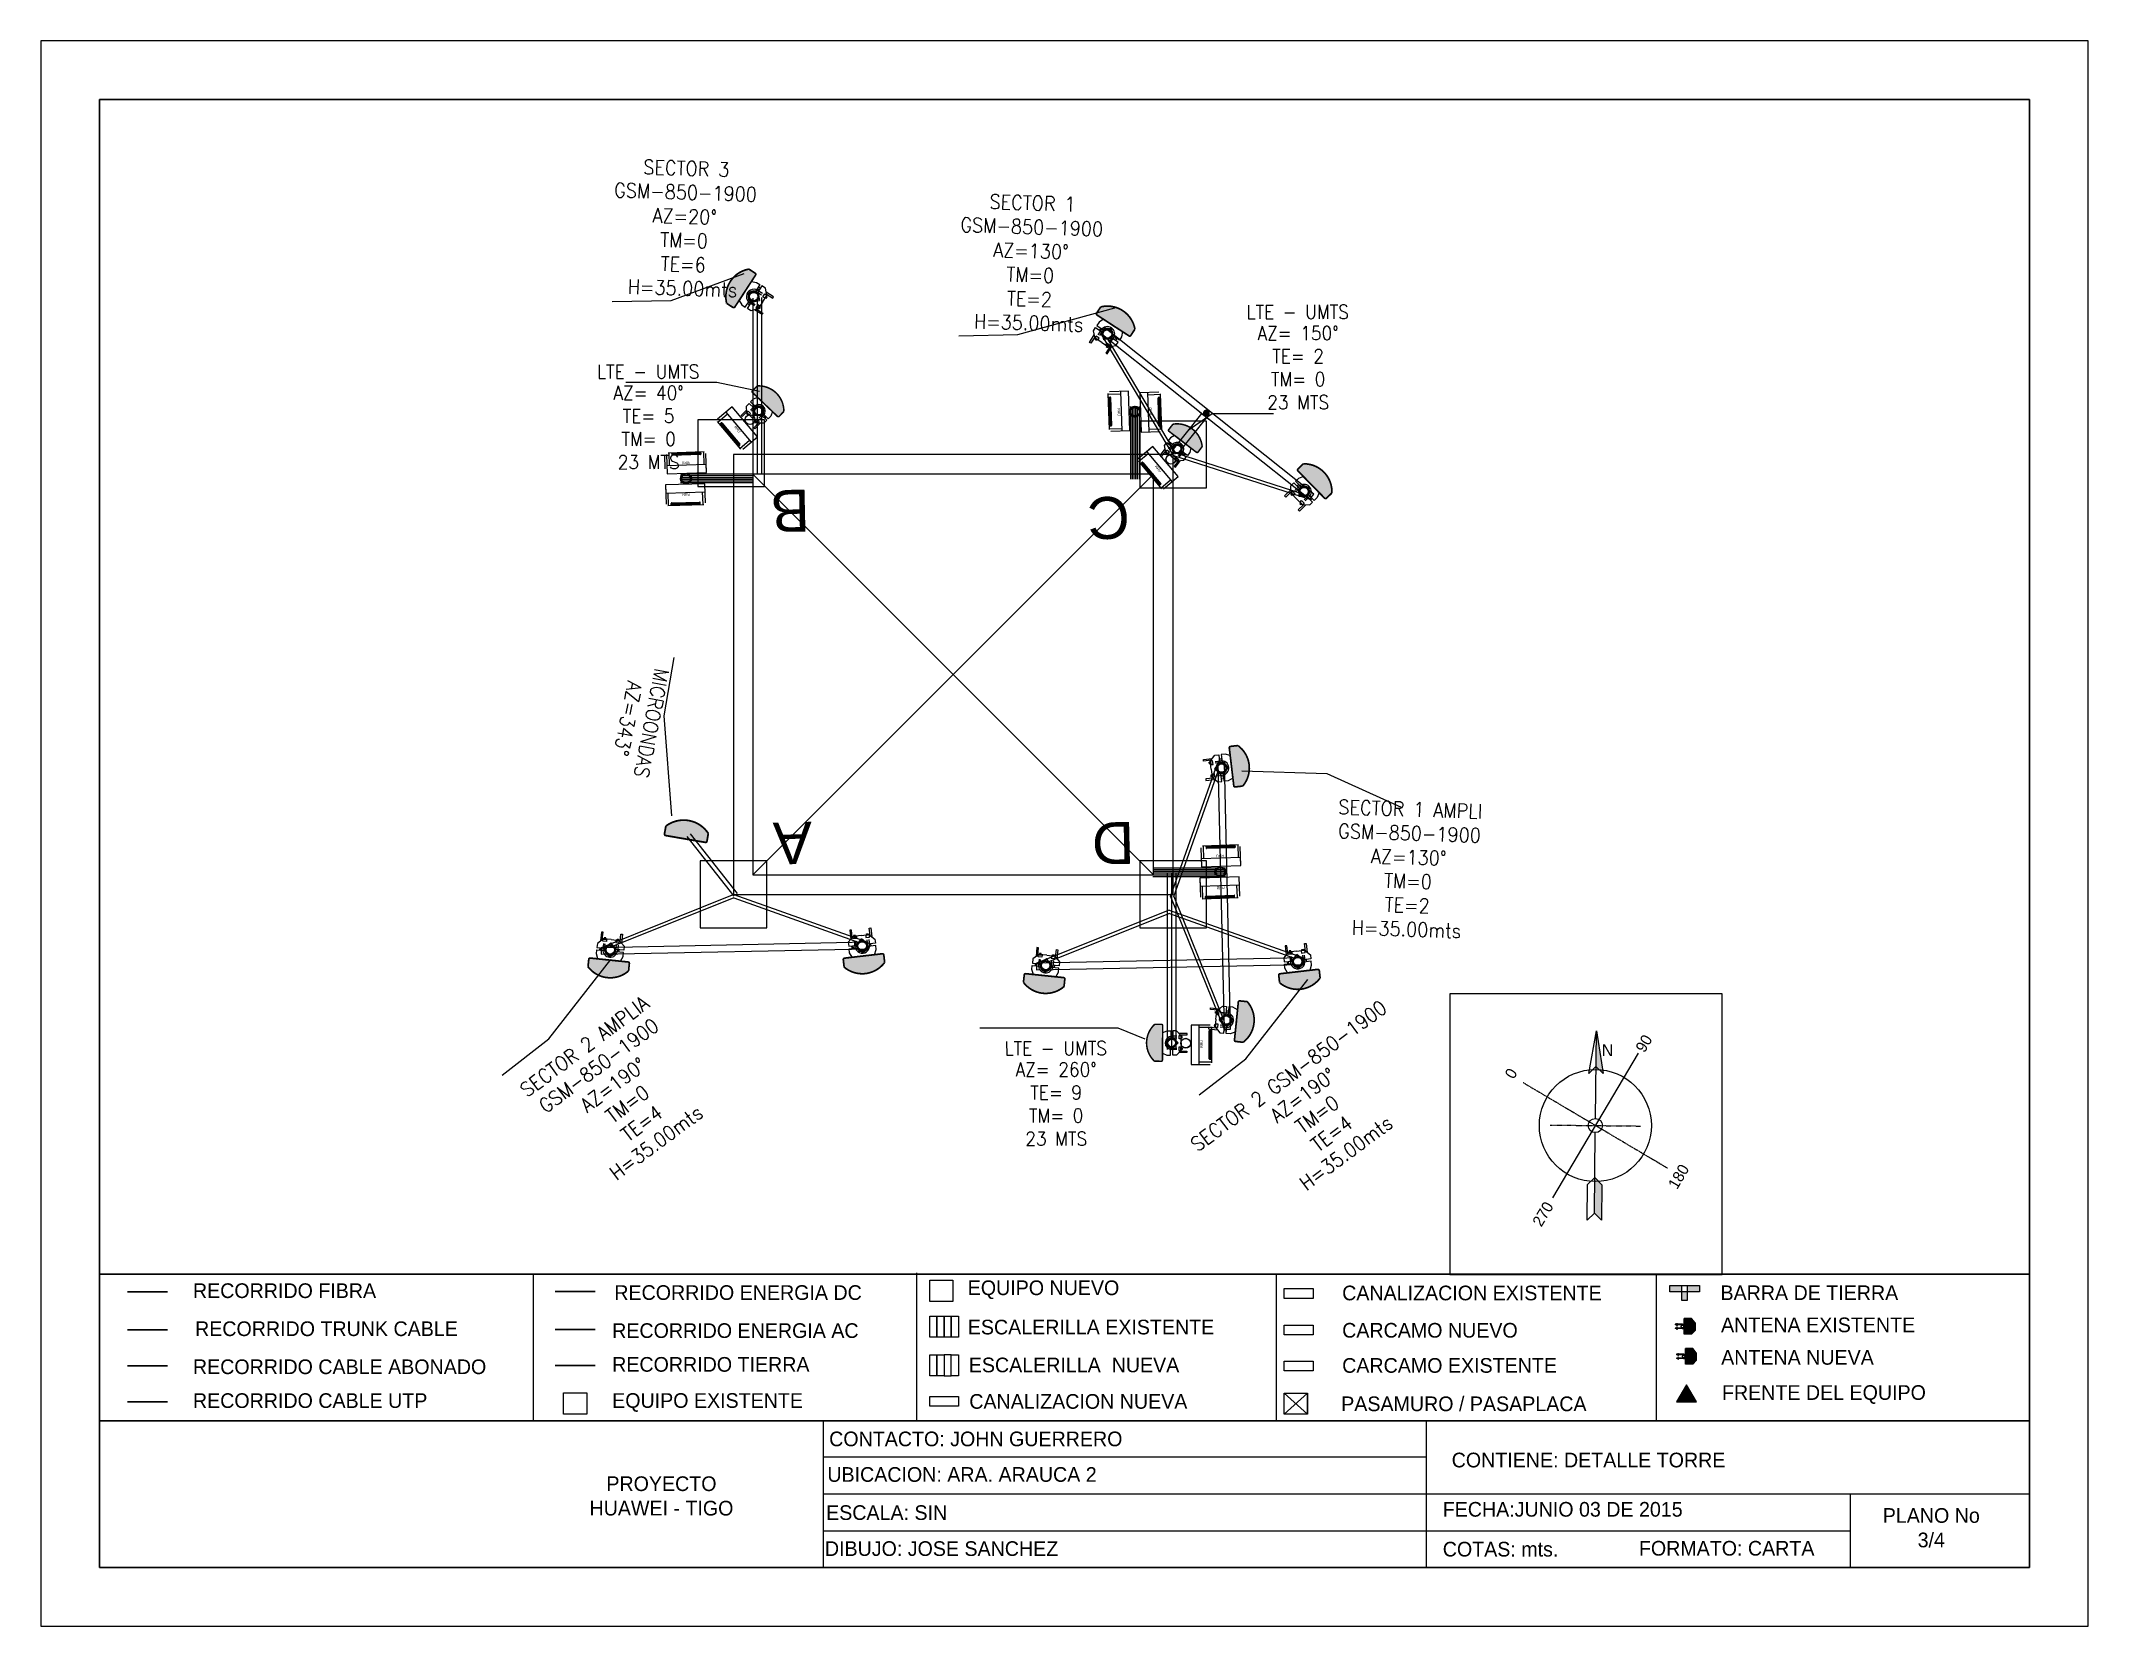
# Paper-space layout 'DETALLE TORRE' of a CAD drawing. Header units: millimetres. Extents: x 3 to 253, y 1 to 194.
# The model-space entities are those that its viewports show. They can reach past a viewport. Long polylines and large blocks are cut down to what shows.
import ezdxf

# ---------------------------------------------------------------- set-up
doc = ezdxf.new("R2010")
doc.units = ezdxf.units.MM
doc.header["$LTSCALE"] = 0.01
doc.linetypes.add('DASHDOT', pattern=[25.4, 12.7, -6.35, 0, -6.35])
doc.linetypes.add('JIS_02_0.7', pattern=[1.35, 0.75, -0.6])
for name, color, linetype in [('ANTENA GSM EXISTENTE', 7, 'Continuous'), ('ANTENA NUEVA', 1, 'Continuous'), ('CANALIZACION  NUEVA.', 6, 'Continuous'), ('CANALIZACION EXISTENTE', 9, 'Continuous'), ('CARCAMO EXISTENTE', 112, 'Continuous'), ('CARCAMO NUEVO', 31, 'Continuous'), ('CONSTRUCCION', 7, 'Continuous'), ('EQUIPO EXISTENTE', 7, 'Continuous'), ('EQUIPO NUEVO', 1, 'Continuous'), ('ESCALERILLA EXISTENTE', 4, 'Continuous'), ('ESCALERILLA NUEVA', 1, 'Continuous'), ('PLANTA', 7, 'Continuous'), ('RECORRIDO CABLE UTP', 7, 'Continuous'), ('RECORRIDO ENERGIA AC', 10, 'Continuous'), ('RECORRIDO ENERGIA DC', 5, 'Continuous'), ('RECORRIDO FIBRA', 30, 'Continuous'), ('RECORRIDO TIERRA', 3, 'Continuous'), ('RECORRIDO TRUNK CABLE', 2, 'Continuous'), ('SOPORTE A TECHO', 244, 'Continuous'), ('TEXTO', 5, 'Continuous')]:
    doc.layers.add(name, color=color, linetype=linetype)
doc.layers.add('NORTE', color=7, linetype='Continuous', lineweight=18)
doc.styles.add('A1', font='romans.shx', dxfattribs={"width": 0.9, "height": 0.09})

psp = doc.layouts.new('DETALLE TORRE')

# ---------------------------------------------------------------- texts
at = {"color": 7}
for s, insert, char_height, width, attachment_point in [('RECORRIDO FIBRA ', (22, 42.04), 1.7863, 35.2634, 4), ('RECORRIDO ENERGIA DC ', (73.29, 41.81), 1.7863, 35.2634, 4), ('EQUIPO NUEVO ', (116.31, 42.16), 1.7863, 35.2634, 4), ('CANALIZACION EXISTENTE', (161.89, 41.76), 1.7863, 42.1338, 4), ('BARRA DE TIERRA', (207.94, 41.8), 1.7863, 42.1338, 4), ('RECORRIDO TRUNK CABLE ', (22.26, 37.41), 1.7863, 58.0403, 4), ('RECORRIDO ENERGIA AC ', (73.03, 37.18), 1.7863, 35.2634, 4), ('ESCALERILLA EXISTENTE ', (116.32, 37.61), 1.7863, 42.1338, 4), ('CARCAMO NUEVO', (161.89, 37.22), 1.7863, 42.1338, 4), ('ANTENA EXISTENTE', (208.01, 37.88), 1.7863, 42.1338, 4), ('RECORRIDO CABLE ABONADO ', (22, 32.78), 1.7863, 58.0403, 4), ('RECORRIDO TIERRA', (73.03, 33.07), 1.7863, 35.2634, 4), ('ESCALERILLA  NUEVA', (116.44, 33), 1.7863, 42.1338, 4), ('CARCAMO EXISTENTE', (161.89, 32.94), 1.7863, 42.1338, 4), ('ANTENA NUEVA', (208.02, 33.92), 1.7863, 42.1338, 4), ('FRENTE DEL EQUIPO', (208.12, 29.41), 1.7863, 42.1338, 4), ('RECORRIDO CABLE UTP ', (22, 28.66), 1.7863, 58.0403, 4), ('EQUIPO EXISTENTE', (73.03, 28.44), 1.7863, 35.2634, 4), ('CANALIZACION NUEVA', (116.5, 28.56), 1.7863, 42.1338, 4), ('PASAMURO / PASAPLACA', (161.77, 28.27), 1.7863, 42.1338, 4), ('{\\H0.8x; CONTACTO: JOHN GUERRERO}', (98.78, 24), 2.2328, 73.4037, 4), ('{\\H0.8x; UBICACION: ARA. ARAUCA 2}', (98.56, 19.67), 2.2328, 73.4037, 4), ('CONTIENE: {\\C256;DETALLE TORRE}', (175.22, 21.43), 1.7863, 58.0403, 4), ('PROYECTO \\PHUAWEI - TIGO', (79.03, 17.06), 1.7863, 73.4037, 5), (' ESCALA: SIN', (98.41, 15.03), 1.7863, 73.4037, 4), (' {\\H0.8x;FECHA:JUNIO 03 DE 2015}', (173.3, 15.43), 2.2328, 51.6422, 4), ('PLANO No\\P3/4', (233.6, 13.19), 1.786, 21.7615, 5), (' DIBUJO: JOSE SANCHEZ', (98.26, 10.65), 1.7863, 50.0046, 4), (' COTAS: mts.', (173.47, 10.58), 1.7863, 51.6422, 4), ('FORMATO: CARTA', (198.01, 10.69), 1.7863, 51.6422, 4)]:
    psp.add_mtext(s, dxfattribs=dict(at, insert=insert, char_height=char_height, width=width, attachment_point=attachment_point))

msp = doc.modelspace()

# ---------------------------------------------------------------- texts
at = {"char_height": 0.485512, "width": 1.991072, "attachment_point": 1, "rotation": 181.28854}
for s, insert in [('{\\fArial|b0|i0|c0|p34;B}', (81.0489, 68.6353)), ('{\\fArial|b0|i0|c0|p34;C}', (84.7512, 68.5543)), ('{\\fArial|b0|i0|c0|p34;A}', (81.0758, 64.7914)), ('{\\fArial|b0|i0|c0|p34;D}', (84.8038, 64.7914))]:
    msp.add_mtext(s, dxfattribs=dict(at, insert=insert))
at = {"layer": 'EQUIPO EXISTENTE', "linetype": 'ByBlock'}
for rotation, p in [(271.86179, (84.6029, 70.0598)), (91.86179, (85.0051, 69.9793)), (310.04785, (80.1651, 69.8412)), (181.86179, (79.6513, 69.4454)), (310.04785, (85.0336, 69.3831)), (1.86179, (79.5708, 69.0431)), (181.86179, (85.8331, 64.8979)), (1.86179, (85.7526, 64.4957)), (90.00121, (85.5908, 62.6612))]:
    msp.add_text('RRU', height=0.02994, rotation=rotation, dxfattribs=at).set_placement(p)
at = {"layer": 'NORTE'}
for s, height, p in [('90', 0.04893, (118.4746, 65.9368)), ('0', 0.0489, (117.9036, 65.8216)), ('180', 0.04893, (118.6167, 65.34)), ('270', 0.04893, (118.0242, 65.1763))]:
    msp.add_text(s, height=height, rotation=59.37263, dxfattribs=at).set_placement(p)
at = {"layer": 'TEXTO', "char_height": 0.1666, "attachment_point": 5, "style": 'A1'}
for s, width, insert, rotation in [('SECTOR 3\\PGSM-850-1900\\PAZ=20°\\PTM=0\\PTE=6\\PH=35.00mts ', 2.991544, (79.5932, 72.1413), 358.16807), ('SECTOR 1\\PGSM-850-1900\\PAZ=130°\\PTM=0\\PTE=2\\PH=35.00mts ', 2.991544, (83.5984, 71.7406), 358.16807), ('MICROONDAS\\PAZ=343° ', 1.857025, (79.0769, 66.4438), 259.08369), ('SECTOR 1 AMPLI\\PGSM-850-1900\\PAZ=130°\\PTM=0\\PTE=2\\PH=35.00mts ', 2.991544, (87.9685, 64.7282), 358.16807), ('SECTOR 2 AMPLIA\\PGSM-850-1900\\PAZ=190°\\PTM=0\\PTE=4\\PH=35.00mts ', 2.991544, (78.851, 62.1223), 36.5922), ('SECTOR 2 GSM-850-1900\\PAZ=190°\\PTM=0\\PTE=4\\PH=35.00mts ', 2.991544, (86.9146, 61.8919), 36.5922)]:
    msp.add_mtext_dynamic_manual_height_columns(s, width=width, gutter_width=500, heights=[0], dxfattribs=dict(at, insert=insert, rotation=rotation))
at = {"layer": 'TEXTO', "color": 1, "char_height": 0.16, "attachment_point": 5, "rotation": 0.08293, "style": 'A1'}
for s, insert in [('LTE - UMTS', (86.6879, 71.1743)), ('AZ= 150°\\PTE= 2\\PTM= 0\\P23 MTS', (86.693, 70.5288)), ('LTE - UMTS', (79.174, 70.483)), ('AZ= 40°\\PTE= 5\\PTM= 0\\P23 MTS', (79.1791, 69.8375)), ('LTE - UMTS', (83.8891, 62.6565)), ('AZ= 260°\\PTE= 9\\PTM= 0\\P23 MTS', (83.8941, 62.011))]:
    msp.add_mtext_dynamic_manual_height_columns(s, width=1.857025, gutter_width=500, heights=[0], dxfattribs=dict(at, insert=insert))

# ---------------------------------------------------------------- blocks, each defined once
blk = doc.blocks.new('G-Norte')
at = {"layer": 'NORTE', "linetype": 'Continuous'}
for points in [[(-2.777, 14.705), (-2.592, 14.31), (-2.25, 16.153)], [(-4.428, 10.168), (-4.955, 8.72), (-4.771, 8.325), (-4.244, 9.773)]]:
    blk.add_hatch(color=256, dxfattribs=at).paths.add_polyline_path(points)
for p, q in [((-3.55, 12.581), (-2.25, 16.153)), ((-3.172, 14.521), (-2.25, 16.153)), ((-2.25, 16.153), (-2.592, 14.31)), ((-2.777, 14.705), (-3.172, 14.521)), ((-2.592, 14.31), (-2.777, 14.705)), ((-4.955, 8.72), (-3.76, 12.002)), ((-5.35, 8.536), (-4.823, 9.984)), ((-4.823, 9.984), (-4.428, 10.168)), ((-4.428, 10.168), (-4.244, 9.773)), ((-4.244, 9.773), (-4.771, 8.325)), ((-4.955, 8.72), (-5.35, 8.536)), ((-4.771, 8.325), (-4.955, 8.72))]:
    blk.add_line(p, q, dxfattribs=at)
at = {"layer": 'NORTE', "linetype": 'DASHDOT'}
blk.add_line((-5.501, 12.964), (-1.81, 11.62), dxfattribs=at)
at = {"layer": 'NORTE', "linetype": 'Continuous'}
blk.add_circle((-3.655, 12.292), 0.308, dxfattribs=at)
at = {"layer": 'NORTE'}
blk.add_text('N', height=0.514, rotation=340, dxfattribs=at).set_placement((-2.393, 15.046))
blk = doc.blocks.new('ANT EXIS')
at = {"layer": 'ANTENA GSM EXISTENTE'}
blk.add_hatch(color=256, dxfattribs=at).paths.add_polyline_path([(416.083, -87.742, 0.414214), (416.053, -87.724), (415.403, -87.894, 0.414214), (415.386, -87.924), (415.419, -88.052, 0.434129), (416.116, -87.869)])
for points in [[(415.793, -87.434), (415.76, -87.307), (415.787, -87.3), (415.827, -87.453)], [(415.487, -87.515), (415.454, -87.387), (415.427, -87.394), (415.467, -87.548)], [(415.636, -87.459), (415.773, -87.423), (415.889, -87.487), (415.907, -87.556)], [(415.735, -87.438), (415.728, -87.415), (415.756, -87.408), (415.762, -87.431)], [(415.735, -87.438), (415.728, -87.415), (415.756, -87.408), (415.762, -87.431)], [(415.636, -87.459), (415.5, -87.495), (415.43, -87.607), (415.448, -87.676)], [(415.448, -87.676), (415.577, -87.642), (415.651, -87.515)], [(415.54, -87.489), (415.534, -87.466), (415.506, -87.473), (415.513, -87.497)], [(415.54, -87.489), (415.534, -87.466), (415.506, -87.473), (415.513, -87.497)], [(415.533, -87.573), (415.558, -87.669)], [(415.533, -87.573), (415.558, -87.669)], [(415.585, -87.662), (415.56, -87.566)], [(415.585, -87.662), (415.56, -87.566)], [(415.907, -87.556), (415.777, -87.59), (415.651, -87.515)], [(415.78, -87.611), (415.755, -87.515)], [(415.78, -87.611), (415.755, -87.515)], [(415.782, -87.507), (415.808, -87.604)], [(415.782, -87.507), (415.808, -87.604)], [(415.841, -87.617), (415.83, -87.576)], [(415.459, -87.717), (415.588, -87.683), (415.714, -87.758)], [(415.497, -87.663), (415.508, -87.704)], [(415.535, -87.697), (415.524, -87.656)], [(415.918, -87.597), (415.788, -87.631), (415.714, -87.758)], [(415.728, -87.809), (415.921, -87.759), (415.936, -87.666), (415.918, -87.597)], [(415.728, -87.809), (415.535, -87.86), (415.477, -87.786), (415.459, -87.717)], [(415.548, -87.856), (415.575, -87.849)]]:
    blk.add_lwpolyline(points, dxfattribs=at)
for points in [[(415.78, -87.427), (415.717, -87.443), (415.727, -87.479), (415.789, -87.463)], [(415.78, -87.427), (415.717, -87.443), (415.727, -87.479), (415.789, -87.463)], [(415.495, -87.501), (415.558, -87.485), (415.567, -87.521), (415.505, -87.537)], [(415.495, -87.501), (415.558, -87.485), (415.567, -87.521), (415.505, -87.537)]]:
    blk.add_lwpolyline(points, close=True, dxfattribs=at)
at = {"layer": 'ANTENA GSM EXISTENTE', "const_width": 0.03}
blk.add_lwpolyline([(416.116, -87.869), (416.083, -87.742, 0.414214), (416.053, -87.724), (415.403, -87.894, 0.414214), (415.386, -87.924), (415.419, -88.052, 0.434129)], format="xyb", close=True, dxfattribs=at)
at = {"layer": 'ANTENA GSM EXISTENTE'}
for radius in [0.0901, 0.0901, 0.075]:
    blk.add_circle((415.683, -87.636), radius, dxfattribs=at)
for radius in [0.129, 0.129, 0.1, 0.1]:
    blk.add_arc((415.683, -87.636), radius, 194.6837, 14.6837, dxfattribs=at)
blk = doc.blocks.new('ANTENA EXISTENTE')
at = {"layer": 'EQUIPO NUEVO'}
blk.add_hatch(color=256, dxfattribs=at).paths.add_polyline_path([(-0.2115, -0.0995, 0.414214), (-0.192, -0.0962), (0.0275, 0.213, 0.414214), (0.0242, 0.2324), (-0.0365, 0.2755, 0.434129), (-0.2721, -0.0564)])
at = {"layer": 'EQUIPO NUEVO', "const_width": 0.0169}
blk.add_lwpolyline([(-0.2721, -0.0564), (-0.2115, -0.0995, 0.414214), (-0.192, -0.0962), (0.0275, 0.213, 0.414214), (0.0242, 0.2324), (-0.0365, 0.2755, 0.434129)], format="xyb", close=True, dxfattribs=at)
at = {"layer": 'EQUIPO NUEVO'}
for points in [[(-0.0823, 0.0584), (-0.0169, 0.1505), (0.0349, 0.1396), (0.0677, 0.1163)], [(0.0677, 0.1163), (0.0239, 0.0546), (-0.0578, 0.041)], [(-0.0213, 0.1443), (-0.0306, 0.1312)], [(0.0875, 0.1023), (0.0436, 0.0406), (0.0578, -0.041)], [(0.0708, 0.0789), (0.0511, 0.0929)], [(0.0845, -0.06), (0.1306, 0.0051), (0.1203, 0.079), (0.0875, 0.1023)], [(-0.0823, 0.0584), (-0.1476, -0.0337), (-0.1203, -0.079), (-0.0875, -0.1023)], [(-0.0875, -0.1023), (-0.0436, -0.0406), (-0.0578, 0.041)], [(0.0329, 0.0463), (0.0787, 0.0137)], [(0.0329, 0.0463), (0.0787, 0.0137)], [(0.0418, 0.0798), (0.0616, 0.0658)], [(0.0881, 0.0269), (0.0422, 0.0595)], [(0.0881, 0.0269), (0.0422, 0.0595)], [(0.115, -0.0121), (0.1262, -0.02), (0.1356, -0.0068), (0.1244, 0.0011)], [(0.115, -0.0121), (0.1262, -0.02), (0.1356, -0.0068), (0.1244, 0.0011)], [(0.1288, 0.0181), (0.1895, -0.025), (0.1987, -0.0119), (0.1258, 0.0399)], [(-0.0677, -0.1163), (-0.0239, -0.0546), (0.0578, -0.041)], [(0.0845, -0.06), (0.0383, -0.125), (-0.0349, -0.1396), (-0.0677, -0.1163)], [(0.0036, -0.092), (-0.0422, -0.0595)], [(0.0036, -0.092), (-0.0422, -0.0595)], [(-0.0329, -0.0463), (0.013, -0.0788)], [(-0.0329, -0.0463), (0.013, -0.0788)], [(0.0254, -0.1276), (0.086, -0.1706), (0.0768, -0.1837), (0.0038, -0.1319)], [(0.0493, -0.1046), (0.0605, -0.1126), (0.0511, -0.1257), (0.04, -0.1178)], [(0.0493, -0.1046), (0.0605, -0.1126), (0.0511, -0.1257), (0.04, -0.1178)]]:
    blk.add_lwpolyline(points, dxfattribs=at)
for points in [[(0.1303, 0.0094), (0.1091, -0.0204), (0.092, -0.0082), (0.1132, 0.0216)], [(0.1303, 0.0094), (0.1091, -0.0204), (0.092, -0.0082), (0.1132, 0.0216)], [(0.034, -0.1261), (0.0552, -0.0963), (0.0381, -0.0841), (0.0169, -0.114)], [(0.034, -0.1261), (0.0552, -0.0963), (0.0381, -0.0841), (0.0169, -0.114)]]:
    blk.add_lwpolyline(points, close=True, dxfattribs=at)
for radius in [0.0509, 0.0509, 0.0424]:
    blk.add_circle((0, 0), radius, dxfattribs=at)
for radius in [0.0729, 0.0729, 0.0568, 0.0568]:
    blk.add_arc((0, 0), radius, 54.62539, 234.62539, dxfattribs=at)

# ---------------------------------------------------------------- hatches: boundary and pattern name
at = {"layer": 'ANTENA GSM EXISTENTE'}
msp.add_hatch(color=256, dxfattribs=at).paths.add_polyline_path([(79.3631, 65.1369, 0.414214), (79.377, 65.1171), (79.8346, 65.0381, 0.414214), (79.8544, 65.0521), (79.8699, 65.1419, 0.434129), (79.3786, 65.2267)])
at = {"layer": 'EQUIPO EXISTENTE', "lineweight": -3}
for points in [[(85.5521, 70.0205), (85.5456, 70.0124), (85.658, 69.9231), (85.6653, 69.9323)], [(85.6719, 70.0044, 1), (85.5923, 70.0078, 1)]]:
    msp.add_hatch(color=256, dxfattribs=at).paths.add_polyline_path(points)

# ---------------------------------------------------------------- linework, layer by layer
at = {"lineweight": -3}
for points in [[(85.2521, 69.5846), (85.5841, 70.0018)], [(85.3067, 69.5346), (85.6386, 69.9518)], [(80.1606, 64.4368), (85.2473, 64.4368), (85.2473, 69.5235), (80.1606, 69.5235), (80.1606, 64.4368)]]:
    msp.add_lwpolyline(points, dxfattribs=at)
at = {"layer": 'ANTENA GSM EXISTENTE', "const_width": 0.0208}
msp.add_lwpolyline([(79.3786, 65.2267), (79.3631, 65.1369, 0.414214), (79.377, 65.1171), (79.8346, 65.0381, 0.414214), (79.8544, 65.0521), (79.8699, 65.1419, 0.434129)], format="xyb", close=True, dxfattribs=at)
at = {"layer": 'CONSTRUCCION'}
for p, q in [((80.3867, 64.6629), (85.0212, 69.2975)), ((80.3867, 69.2975), (85.0212, 64.6629))]:
    msp.add_line(p, q, dxfattribs=at)
at = {"layer": 'CONSTRUCCION', "lineweight": -3}
for points in [[(80.4382, 69.2931), (80.4382, 71.3413)], [(80.4882, 69.2931), (80.4882, 71.3413)], [(80.3882, 69.2931), (80.3882, 71.3335)], [(86.874, 69.0654), (84.4577, 70.9881)], [(84.7565, 69.2405), (84.7565, 70.0808)], [(84.7765, 69.2405), (84.7765, 70.0808)], [(84.7965, 69.2405), (84.7965, 70.0808)], [(84.8165, 69.2405), (84.8165, 70.0808)], [(84.8365, 69.2405), (84.8365, 70.0808)], [(84.8565, 69.2405), (84.8565, 70.0808)], [(80.3901, 69.2967), (79.5499, 69.2967)], [(80.3901, 69.2767), (79.5499, 69.2767)], [(80.3901, 69.2567), (79.5499, 69.2567)], [(80.3901, 69.2367), (79.5499, 69.2367)], [(80.3901, 69.2167), (79.5499, 69.2167)], [(80.3901, 69.1967), (79.5499, 69.1967)], [(85.9119, 62.8779), (85.8404, 65.965)], [(80.1681, 64.4163), (79.6242, 65.1056)], [(80.2074, 64.4473), (79.6635, 65.1366)], [(85.0138, 64.7443), (85.8541, 64.7443)], [(85.0138, 64.7243), (85.8541, 64.7243)], [(85.0138, 64.7043), (85.8541, 64.7043)], [(85.0138, 64.6843), (85.8541, 64.6843)], [(85.0138, 64.6643), (85.8541, 64.6643)], [(85.0138, 64.6443), (85.8541, 64.6443)], [(85.1821, 62.6426), (85.1821, 64.683)], [(85.2321, 62.6426), (85.2321, 64.6909)], [(85.2821, 62.6426), (85.2821, 64.6909)], [(78.6299, 63.7446), (81.7172, 63.8067)], [(83.6676, 63.5641), (86.7549, 63.6261)]]:
    msp.add_lwpolyline(points, dxfattribs=at)
at = {"layer": 'CONSTRUCCION'}
for points in [[(80.5217, 69.9257), (79.7496, 69.9257), (79.7496, 69.1535), (80.5217, 69.1535)], [(85.6334, 69.9096), (84.8612, 69.9096), (84.8612, 69.1375), (85.6334, 69.1375)], [(85.0212, 64.6629), (85.0212, 69.2975), (80.3867, 69.2975), (80.3867, 64.6629)], [(80.5467, 64.8229), (79.7745, 64.8229), (79.7745, 64.0508), (80.5467, 64.0508)], [(85.6334, 64.8229), (84.8612, 64.8229), (84.8612, 64.0508), (85.6334, 64.0508)]]:
    msp.add_lwpolyline(points, close=True, dxfattribs=at)
at = {"layer": 'EQUIPO EXISTENTE'}
for p, q in [((84.4929, 70.2311), (84.5065, 69.8121)), ((84.4932, 70.221), (84.6393, 70.2257)), ((84.4943, 70.1892), (84.5182, 70.1899)), ((84.4945, 70.1832), (84.5244, 70.1841)), ((84.4947, 70.1772), (84.5246, 70.1782)), ((84.4948, 70.1712), (84.5248, 70.1722)), ((84.7317, 70.2568), (84.5103, 70.2496)), ((84.5244, 70.1841), (84.5349, 69.861)), ((84.7317, 70.2568), (84.6384, 70.2538)), ((84.6384, 70.2538), (84.6531, 69.7989)), ((84.7465, 69.8019), (84.7317, 70.2568)), ((85.083, 70.2445), (84.8615, 70.2373)), ((84.8615, 70.2373), (84.8763, 69.7824)), ((84.9697, 69.7854), (84.9549, 70.2403)), ((85.1018, 70.217), (84.9558, 70.2123)), ((85.1031, 70.1792), (85.0731, 70.1782)), ((85.0836, 69.855), (85.0731, 70.1782)), ((85.1032, 70.1732), (85.0733, 70.1722)), ((85.1029, 70.1852), (85.0789, 70.1844)), ((85.1151, 69.8081), (85.1015, 70.2271)), ((84.495, 70.1652), (84.525, 70.1662)), ((84.4952, 70.1592), (84.5252, 70.1602)), ((84.4954, 70.1532), (84.5254, 70.1542)), ((84.4956, 70.1473), (84.5256, 70.1482)), ((84.4958, 70.1413), (84.5257, 70.1423)), ((84.496, 70.1353), (84.5259, 70.1363)), ((84.4962, 70.1293), (84.5261, 70.1303)), ((84.4964, 70.1233), (84.5263, 70.1243)), ((84.4966, 70.1173), (84.5265, 70.1183)), ((84.4968, 70.1114), (84.5267, 70.1123)), ((84.497, 70.1054), (84.5269, 70.1063)), ((84.4972, 70.0994), (84.5271, 70.1004)), ((84.4974, 70.0934), (84.5273, 70.0944)), ((84.4976, 70.0874), (84.5275, 70.0884)), ((85.1034, 70.1672), (85.0735, 70.1663)), ((85.1036, 70.1613), (85.0737, 70.1603)), ((85.1038, 70.1553), (85.0739, 70.1543)), ((85.104, 70.1493), (85.0741, 70.1483)), ((85.1042, 70.1433), (85.0743, 70.1423)), ((85.1044, 70.1373), (85.0745, 70.1363)), ((85.1046, 70.1313), (85.0747, 70.1304)), ((85.1048, 70.1253), (85.0749, 70.1244)), ((85.105, 70.1194), (85.0751, 70.1184)), ((85.1052, 70.1134), (85.0753, 70.1124)), ((85.1054, 70.1074), (85.0755, 70.1064)), ((85.1056, 70.1014), (85.0757, 70.1004)), ((85.1058, 70.0954), (85.0759, 70.0944)), ((85.106, 70.0894), (85.076, 70.0885)), ((85.1062, 70.0834), (85.0762, 70.0825)), ((80.1446, 70.0756), (79.975, 69.9331)), ((79.9793, 69.9), (80.0911, 69.9941)), ((80.1446, 70.0756), (80.0731, 70.0155)), ((80.0731, 70.0155), (80.3659, 69.6671)), ((80.4374, 69.7272), (80.1446, 70.0756)), ((84.4978, 70.0814), (84.5277, 70.0824)), ((84.498, 70.0754), (84.5279, 70.0764)), ((84.4982, 70.0695), (84.5281, 70.0704)), ((84.4984, 70.0635), (84.5283, 70.0644)), ((84.4985, 70.0575), (84.5285, 70.0585)), ((84.4987, 70.0515), (84.5287, 70.0525)), ((84.4989, 70.0455), (84.5289, 70.0465)), ((84.4991, 70.0395), (84.5291, 70.0405)), ((84.4993, 70.0335), (84.5293, 70.0345)), ((84.4995, 70.0276), (84.5294, 70.0285)), ((84.4997, 70.0216), (84.5296, 70.0225)), ((84.4999, 70.0156), (84.5298, 70.0166)), ((84.5001, 70.0096), (84.53, 70.0106)), ((84.5003, 70.0036), (84.5302, 70.0046)), ((84.5005, 69.9976), (84.5304, 69.9986)), ((85.1064, 70.0775), (85.0764, 70.0765)), ((85.1066, 70.0715), (85.0766, 70.0705)), ((85.1067, 70.0655), (85.0768, 70.0645)), ((85.1069, 70.0595), (85.077, 70.0585)), ((85.1071, 70.0535), (85.0772, 70.0525)), ((85.1073, 70.0475), (85.0774, 70.0466)), ((85.1075, 70.0415), (85.0776, 70.0406)), ((85.1077, 70.0356), (85.0778, 70.0346)), ((85.1079, 70.0296), (85.078, 70.0286)), ((85.1081, 70.0236), (85.0782, 70.0226)), ((85.1083, 70.0176), (85.0784, 70.0166)), ((85.1085, 70.0116), (85.0786, 70.0106)), ((85.1087, 70.0056), (85.0788, 70.0047)), ((85.1089, 69.9997), (85.079, 69.9987)), ((85.1091, 69.9937), (85.0792, 69.9927)), ((79.9728, 69.9077), (80.2425, 69.5869)), ((84.5007, 69.9917), (84.5306, 69.9926)), ((84.5009, 69.9857), (84.5308, 69.9866)), ((84.5011, 69.9797), (84.531, 69.9807)), ((84.5013, 69.9737), (84.5312, 69.9747)), ((84.5015, 69.9677), (84.5314, 69.9687)), ((84.5017, 69.9617), (84.5316, 69.9627)), ((84.5019, 69.9557), (84.5318, 69.9567)), ((84.502, 69.9498), (84.532, 69.9507)), ((84.5022, 69.9438), (84.5322, 69.9447)), ((84.5024, 69.9378), (84.5324, 69.9388)), ((84.5026, 69.9318), (84.5326, 69.9328)), ((84.5028, 69.9258), (84.5328, 69.9268)), ((84.503, 69.9198), (84.5329, 69.9208)), ((84.5032, 69.9138), (84.5331, 69.9148)), ((84.5034, 69.9079), (84.5333, 69.9088)), ((85.1093, 69.9877), (85.0794, 69.9867)), ((85.1095, 69.9817), (85.0795, 69.9807)), ((85.1097, 69.9757), (85.0797, 69.9747)), ((85.1099, 69.9697), (85.0799, 69.9688)), ((85.1101, 69.9637), (85.0801, 69.9628)), ((85.1103, 69.9578), (85.0803, 69.9568)), ((85.1104, 69.9518), (85.0805, 69.9508)), ((85.1106, 69.9458), (85.0807, 69.9448)), ((85.1108, 69.9398), (85.0809, 69.9388)), ((85.111, 69.9338), (85.0811, 69.9328)), ((85.1112, 69.9278), (85.0813, 69.9269)), ((85.1114, 69.9218), (85.0815, 69.9209)), ((85.1116, 69.9159), (85.0817, 69.9149)), ((85.1118, 69.9099), (85.0819, 69.9089)), ((85.112, 69.9039), (85.0821, 69.9029)), ((79.9998, 69.8757), (80.0181, 69.8911)), ((80.0036, 69.8711), (80.0266, 69.8903)), ((80.0075, 69.8665), (80.0304, 69.8858)), ((80.0113, 69.8619), (80.0343, 69.8812)), ((80.0152, 69.8573), (80.0381, 69.8766)), ((80.019, 69.8527), (80.042, 69.872)), ((80.0229, 69.8482), (80.0458, 69.8674)), ((80.0266, 69.8903), (80.2346, 69.6428)), ((80.0268, 69.8436), (80.0497, 69.8628)), ((80.0306, 69.839), (80.0535, 69.8582)), ((80.0345, 69.8344), (80.0574, 69.8537)), ((80.0383, 69.8298), (80.0612, 69.8491)), ((80.0422, 69.8252), (80.0651, 69.8445)), ((80.046, 69.8206), (80.0689, 69.8399)), ((80.0499, 69.8161), (80.0728, 69.8353)), ((80.0537, 69.8115), (80.0766, 69.8307)), ((80.0576, 69.8069), (80.0805, 69.8262)), ((80.0614, 69.8023), (80.0844, 69.8216)), ((80.0653, 69.7977), (80.0882, 69.817)), ((84.5036, 69.9019), (84.5335, 69.9028)), ((84.5038, 69.8959), (84.5337, 69.8969)), ((84.504, 69.8899), (84.5339, 69.8909)), ((84.5042, 69.8839), (84.5341, 69.8849)), ((84.5044, 69.8779), (84.5343, 69.8789)), ((84.5046, 69.8719), (84.5345, 69.8729)), ((84.5048, 69.866), (84.5347, 69.8669)), ((84.505, 69.86), (84.5349, 69.861)), ((84.5052, 69.854), (84.5291, 69.8548)), ((84.5062, 69.8222), (84.6522, 69.8269)), ((85.1148, 69.8182), (84.9688, 69.8134)), ((85.1122, 69.8979), (85.0823, 69.8969)), ((85.1124, 69.8919), (85.0825, 69.8909)), ((85.1126, 69.8859), (85.0827, 69.885)), ((85.1128, 69.8799), (85.0829, 69.879)), ((85.113, 69.874), (85.083, 69.873)), ((85.1132, 69.868), (85.0832, 69.867)), ((85.1134, 69.862), (85.0834, 69.861)), ((85.1136, 69.856), (85.0836, 69.855)), ((85.1138, 69.85), (85.0898, 69.8492)), ((80.0691, 69.7931), (80.0921, 69.8124)), ((80.073, 69.7886), (80.0959, 69.8078)), ((80.0768, 69.784), (80.0998, 69.8032)), ((80.0807, 69.7794), (80.1036, 69.7987)), ((80.0845, 69.7748), (80.1075, 69.7941)), ((80.0884, 69.7702), (80.1113, 69.7895)), ((80.0923, 69.7656), (80.1152, 69.7849)), ((80.0961, 69.7611), (80.119, 69.7803)), ((80.1, 69.7565), (80.1229, 69.7757)), ((80.1038, 69.7519), (80.1267, 69.7712)), ((80.1077, 69.7473), (80.1306, 69.7666)), ((80.1115, 69.7427), (80.1344, 69.762)), ((80.1154, 69.7381), (80.1383, 69.7574)), ((80.1192, 69.7335), (80.1421, 69.7528)), ((80.1231, 69.729), (80.146, 69.7482)), ((80.1269, 69.7244), (80.1499, 69.7436)), ((80.1308, 69.7198), (80.1537, 69.7391)), ((80.1346, 69.7152), (80.1576, 69.7345)), ((80.1385, 69.7106), (80.1614, 69.7299)), ((80.1423, 69.706), (80.1653, 69.7253)), ((80.2678, 69.5847), (80.4374, 69.7272)), ((84.5251, 69.7947), (84.7465, 69.8019)), ((84.8763, 69.7824), (85.0977, 69.7896)), ((84.8763, 69.7824), (84.9697, 69.7854)), ((80.1462, 69.7015), (80.1691, 69.7207)), ((80.15, 69.6969), (80.173, 69.7161)), ((80.1539, 69.6923), (80.1768, 69.7116)), ((80.1578, 69.6877), (80.1807, 69.707)), ((80.1616, 69.6831), (80.1845, 69.7024)), ((80.1655, 69.6785), (80.1884, 69.6978)), ((80.1693, 69.674), (80.1922, 69.6932)), ((80.1732, 69.6694), (80.1961, 69.6886)), ((80.177, 69.6648), (80.1999, 69.6841)), ((80.1809, 69.6602), (80.2038, 69.6795)), ((80.1847, 69.6556), (80.2076, 69.6749)), ((80.1886, 69.651), (80.2115, 69.6703)), ((80.1924, 69.6465), (80.2154, 69.6657)), ((80.1963, 69.6419), (80.2192, 69.6611)), ((80.2001, 69.6373), (80.2231, 69.6565)), ((80.204, 69.6327), (80.2269, 69.652)), ((80.2078, 69.6281), (80.2308, 69.6474)), ((80.2117, 69.6235), (80.2346, 69.6428)), ((80.236, 69.5946), (80.3479, 69.6886)), ((79.8226, 69.5554), (79.4036, 69.5417)), ((79.5472, 69.5464), (79.5482, 69.5165)), ((79.5532, 69.5466), (79.5542, 69.5167)), ((79.5592, 69.5468), (79.5602, 69.5169)), ((79.5652, 69.547), (79.5662, 69.5171)), ((79.5712, 69.5472), (79.5722, 69.5173)), ((79.5772, 69.5474), (79.5781, 69.5175)), ((79.5831, 69.5476), (79.5841, 69.5176)), ((79.5891, 69.5478), (79.5901, 69.5178)), ((79.5951, 69.548), (79.5961, 69.518)), ((79.6011, 69.5482), (79.6021, 69.5182)), ((79.6071, 69.5484), (79.6081, 69.5184)), ((79.6131, 69.5485), (79.614, 69.5186)), ((79.6191, 69.5487), (79.62, 69.5188)), ((79.625, 69.5489), (79.626, 69.519)), ((79.631, 69.5491), (79.632, 69.5192)), ((79.637, 69.5493), (79.638, 69.5194)), ((79.643, 69.5495), (79.644, 69.5196)), ((79.649, 69.5497), (79.65, 69.5198)), ((79.655, 69.5499), (79.6559, 69.52)), ((79.661, 69.5501), (79.6619, 69.5202)), ((79.6669, 69.5503), (79.6679, 69.5204)), ((79.6729, 69.5505), (79.6739, 69.5206)), ((79.6789, 69.5507), (79.6799, 69.5208)), ((79.6849, 69.5509), (79.6859, 69.521)), ((79.6909, 69.5511), (79.6919, 69.5212)), ((79.6969, 69.5513), (79.6978, 69.5213)), ((79.7029, 69.5515), (79.7038, 69.5215)), ((79.7088, 69.5517), (79.7098, 69.5217)), ((79.7148, 69.5519), (79.7158, 69.5219)), ((79.7208, 69.552), (79.7218, 69.5221)), ((79.7268, 69.5522), (79.7278, 69.5223)), ((79.7328, 69.5524), (79.7337, 69.5225)), ((79.7388, 69.5526), (79.7397, 69.5227)), ((79.7447, 69.5528), (79.7457, 69.5229)), ((79.7507, 69.553), (79.7517, 69.5231)), ((79.7567, 69.5532), (79.7577, 69.5233)), ((79.7627, 69.5534), (79.7637, 69.5235)), ((79.7687, 69.5536), (79.7697, 69.5237)), ((79.7747, 69.5538), (79.7756, 69.5239)), ((79.7807, 69.554), (79.7814, 69.5301)), ((79.8125, 69.555), (79.8172, 69.409)), ((80.2156, 69.6189), (80.2339, 69.6344)), ((85.0131, 69.6175), (84.8435, 69.475)), ((85.0131, 69.6175), (84.9416, 69.5574)), ((84.9416, 69.5574), (85.2344, 69.209)), ((85.306, 69.2692), (85.0131, 69.6175)), ((79.3862, 69.5232), (79.3934, 69.3017)), ((79.4136, 69.5421), (79.4184, 69.396)), ((79.4455, 69.5431), (79.4463, 69.5192)), ((79.4515, 69.5433), (79.4524, 69.5134)), ((79.7756, 69.5239), (79.4524, 69.5134)), ((79.4575, 69.5435), (79.4584, 69.5136)), ((79.4634, 69.5437), (79.4644, 69.5138)), ((79.4694, 69.5439), (79.4704, 69.514)), ((79.4754, 69.5441), (79.4764, 69.5141)), ((79.4814, 69.5443), (79.4824, 69.5143)), ((79.4874, 69.5445), (79.4884, 69.5145)), ((79.4934, 69.5447), (79.4943, 69.5147)), ((79.4994, 69.5449), (79.5003, 69.5149)), ((79.5053, 69.545), (79.5063, 69.5151)), ((79.5113, 69.5452), (79.5123, 69.5153)), ((79.5173, 69.5454), (79.5183, 69.5155)), ((79.5233, 69.5456), (79.5243, 69.5157)), ((79.5293, 69.5458), (79.5303, 69.5159)), ((79.5353, 69.546), (79.5362, 69.5161)), ((79.5413, 69.5462), (79.5422, 69.5163)), ((79.8483, 69.3165), (79.8411, 69.538)), ((84.8478, 69.442), (84.9597, 69.536)), ((79.8453, 69.4099), (79.3904, 69.3951)), ((79.8483, 69.3165), (79.8453, 69.4099)), ((84.8413, 69.4497), (85.111, 69.1288)), ((84.8683, 69.4176), (84.8866, 69.433)), ((84.8722, 69.413), (84.8951, 69.4323)), ((84.876, 69.4084), (84.8989, 69.4277)), ((84.8799, 69.4038), (84.9028, 69.4231)), ((84.8837, 69.3992), (84.9066, 69.4185)), ((84.8876, 69.3947), (84.9105, 69.4139)), ((84.8914, 69.3901), (84.9143, 69.4093)), ((84.8951, 69.4323), (85.1031, 69.1847)), ((84.8953, 69.3855), (84.9182, 69.4048)), ((84.8991, 69.3809), (84.922, 69.4002)), ((84.903, 69.3763), (84.9259, 69.3956)), ((84.9068, 69.3717), (84.9297, 69.391)), ((84.9107, 69.3672), (84.9336, 69.3864)), ((84.9145, 69.3626), (84.9375, 69.3818)), ((84.9184, 69.358), (84.9413, 69.3773)), ((84.9222, 69.3534), (84.9452, 69.3727)), ((84.9261, 69.3488), (84.949, 69.3681)), ((79.3934, 69.3017), (79.8483, 69.3165)), ((84.9299, 69.3442), (84.9529, 69.3635)), ((84.9338, 69.3397), (84.9567, 69.3589)), ((84.9377, 69.3351), (84.9606, 69.3543)), ((84.9415, 69.3305), (84.9644, 69.3498)), ((84.9454, 69.3259), (84.9683, 69.3452)), ((84.9492, 69.3213), (84.9721, 69.3406)), ((84.9531, 69.3167), (84.976, 69.336)), ((84.9569, 69.3122), (84.9798, 69.3314)), ((84.9608, 69.3076), (84.9837, 69.3268)), ((84.9646, 69.303), (84.9875, 69.3222)), ((84.9685, 69.2984), (84.9914, 69.3177)), ((84.9723, 69.2938), (84.9953, 69.3131)), ((84.9762, 69.2892), (84.9991, 69.3085)), ((84.98, 69.2846), (85.003, 69.3039)), ((84.9839, 69.2801), (85.0068, 69.2993)), ((84.9877, 69.2755), (85.0107, 69.2947)), ((84.9916, 69.2709), (85.0145, 69.2902)), ((84.9954, 69.2663), (85.0184, 69.2856)), ((84.9993, 69.2617), (85.0222, 69.281)), ((85.0032, 69.2571), (85.0261, 69.2764)), ((85.007, 69.2526), (85.0299, 69.2718)), ((85.0109, 69.248), (85.0338, 69.2672)), ((85.0147, 69.2434), (85.0376, 69.2627)), ((85.0186, 69.2388), (85.0415, 69.2581)), ((85.0224, 69.2342), (85.0453, 69.2535)), ((85.0263, 69.2296), (85.0492, 69.2489)), ((85.0301, 69.2251), (85.053, 69.2443)), ((85.034, 69.2205), (85.0569, 69.2397)), ((85.0378, 69.2159), (85.0608, 69.2351)), ((85.0417, 69.2113), (85.0646, 69.2306)), ((85.0455, 69.2067), (85.0685, 69.226)), ((85.0494, 69.2021), (85.0723, 69.2214)), ((85.0532, 69.1975), (85.0762, 69.2168)), ((85.0571, 69.193), (85.08, 69.2122)), ((85.0609, 69.1884), (85.0839, 69.2076)), ((85.0648, 69.1838), (85.0877, 69.2031)), ((85.0687, 69.1792), (85.0916, 69.1985)), ((85.0725, 69.1746), (85.0954, 69.1939)), ((85.0764, 69.17), (85.0993, 69.1893)), ((85.1046, 69.1365), (85.2164, 69.2305)), ((85.1364, 69.1266), (85.306, 69.2692)), ((79.8288, 69.1868), (79.3739, 69.172)), ((79.3739, 69.172), (79.3811, 68.9505)), ((79.3739, 69.172), (79.3769, 69.0786)), ((79.836, 68.9653), (79.8288, 69.1868)), ((85.0802, 69.1655), (85.1031, 69.1847)), ((85.0841, 69.1609), (85.1024, 69.1763)), ((79.3769, 69.0786), (79.8318, 69.0934)), ((79.4097, 68.9335), (79.4049, 69.0795)), ((79.8085, 68.9464), (79.8038, 69.0925)), ((79.3996, 68.9331), (79.8186, 68.9468)), ((79.4415, 68.9345), (79.4407, 68.9584)), ((79.4465, 68.9646), (79.7697, 68.9751)), ((79.4475, 68.9347), (79.4465, 68.9646)), ((79.4535, 68.9349), (79.4525, 68.9648)), ((79.4595, 68.9351), (79.4585, 68.965)), ((79.4655, 68.9353), (79.4645, 68.9652)), ((79.4714, 68.9355), (79.4705, 68.9654)), ((79.4774, 68.9357), (79.4765, 68.9656)), ((79.4834, 68.9359), (79.4824, 68.9658)), ((79.4894, 68.9361), (79.4884, 68.966)), ((79.4954, 68.9363), (79.4944, 68.9662)), ((79.5014, 68.9365), (79.5004, 68.9664)), ((79.5074, 68.9366), (79.5064, 68.9666)), ((79.5133, 68.9368), (79.5124, 68.9668)), ((79.5193, 68.937), (79.5184, 68.967)), ((79.5253, 68.9372), (79.5243, 68.9672)), ((79.5313, 68.9374), (79.5303, 68.9674)), ((79.5373, 68.9376), (79.5363, 68.9675)), ((79.5433, 68.9378), (79.5423, 68.9677)), ((79.5493, 68.938), (79.5483, 68.9679)), ((79.5552, 68.9382), (79.5543, 68.9681)), ((79.5612, 68.9384), (79.5603, 68.9683)), ((79.5672, 68.9386), (79.5662, 68.9685)), ((79.5732, 68.9388), (79.5722, 68.9687)), ((79.5792, 68.939), (79.5782, 68.9689)), ((79.5852, 68.9392), (79.5842, 68.9691)), ((79.5911, 68.9394), (79.5902, 68.9693)), ((79.5971, 68.9396), (79.5962, 68.9695)), ((79.6031, 68.9398), (79.6021, 68.9697)), ((79.6091, 68.94), (79.6081, 68.9699)), ((79.6151, 68.9401), (79.6141, 68.9701)), ((79.6211, 68.9403), (79.6201, 68.9703)), ((79.6271, 68.9405), (79.6261, 68.9705)), ((79.633, 68.9407), (79.6321, 68.9707)), ((79.639, 68.9409), (79.6381, 68.9709)), ((79.645, 68.9411), (79.644, 68.971)), ((79.651, 68.9413), (79.65, 68.9712)), ((79.657, 68.9415), (79.656, 68.9714)), ((79.663, 68.9417), (79.662, 68.9716)), ((79.669, 68.9419), (79.668, 68.9718)), ((79.6749, 68.9421), (79.674, 68.972)), ((79.6809, 68.9423), (79.68, 68.9722)), ((79.6869, 68.9425), (79.6859, 68.9724)), ((79.6929, 68.9427), (79.6919, 68.9726)), ((79.6989, 68.9429), (79.6979, 68.9728)), ((79.7049, 68.9431), (79.7039, 68.973)), ((79.7109, 68.9433), (79.7099, 68.9732)), ((79.7168, 68.9435), (79.7159, 68.9734)), ((79.7228, 68.9437), (79.7218, 68.9736)), ((79.7288, 68.9438), (79.7278, 68.9738)), ((79.7348, 68.944), (79.7338, 68.974)), ((79.7408, 68.9442), (79.7398, 68.9742)), ((79.7468, 68.9444), (79.7458, 68.9744)), ((79.7527, 68.9446), (79.7518, 68.9746)), ((79.7587, 68.9448), (79.7578, 68.9747)), ((79.7647, 68.945), (79.7637, 68.9749)), ((79.7707, 68.9452), (79.7697, 68.9751)), ((79.7767, 68.9454), (79.7759, 68.9693)), ((86.0044, 65.0079), (85.5854, 64.9943)), ((85.5955, 64.9946), (85.6002, 64.8486)), ((85.6273, 64.9956), (85.6281, 64.9717)), ((85.6333, 64.9958), (85.6343, 64.9659)), ((85.6393, 64.996), (85.6402, 64.9661)), ((85.6453, 64.9962), (85.6462, 64.9663)), ((85.6512, 64.9964), (85.6522, 64.9665)), ((85.6572, 64.9966), (85.6582, 64.9667)), ((85.6632, 64.9968), (85.6642, 64.9669)), ((85.6692, 64.997), (85.6702, 64.9671)), ((85.6752, 64.9972), (85.6761, 64.9673)), ((85.6812, 64.9974), (85.6821, 64.9675)), ((85.6871, 64.9976), (85.6881, 64.9677)), ((85.6931, 64.9978), (85.6941, 64.9679)), ((85.6991, 64.998), (85.7001, 64.9681)), ((85.7051, 64.9982), (85.7061, 64.9682)), ((85.7111, 64.9984), (85.7121, 64.9684)), ((85.7171, 64.9986), (85.718, 64.9686)), ((85.7231, 64.9988), (85.724, 64.9688)), ((85.729, 64.9989), (85.73, 64.969)), ((85.735, 64.9991), (85.736, 64.9692)), ((85.741, 64.9993), (85.742, 64.9694)), ((85.747, 64.9995), (85.748, 64.9696)), ((85.753, 64.9997), (85.754, 64.9698)), ((85.759, 64.9999), (85.7599, 64.97)), ((85.765, 65.0001), (85.7659, 64.9702)), ((85.7709, 65.0003), (85.7719, 64.9704)), ((85.7769, 65.0005), (85.7779, 64.9706)), ((85.7829, 65.0007), (85.7839, 64.9708)), ((85.7889, 65.0009), (85.7899, 64.971)), ((85.7949, 65.0011), (85.7959, 64.9712)), ((85.8009, 65.0013), (85.8018, 64.9714)), ((85.8068, 65.0015), (85.8078, 64.9716)), ((85.8128, 65.0017), (85.8138, 64.9717)), ((85.8188, 65.0019), (85.8198, 64.9719)), ((85.8248, 65.0021), (85.8258, 64.9721)), ((85.8308, 65.0023), (85.8318, 64.9723)), ((85.8368, 65.0025), (85.8377, 64.9725)), ((85.8428, 65.0026), (85.8437, 64.9727)), ((85.8487, 65.0028), (85.8497, 64.9729)), ((85.8547, 65.003), (85.8557, 64.9731)), ((85.8607, 65.0032), (85.8617, 64.9733)), ((85.8667, 65.0034), (85.8677, 64.9735)), ((85.8727, 65.0036), (85.8737, 64.9737)), ((85.8787, 65.0038), (85.8796, 64.9739)), ((85.8847, 65.004), (85.8856, 64.9741)), ((85.8906, 65.0042), (85.8916, 64.9743)), ((85.8966, 65.0044), (85.8976, 64.9745)), ((85.9026, 65.0046), (85.9036, 64.9747)), ((85.9086, 65.0048), (85.9096, 64.9749)), ((85.9146, 65.005), (85.9156, 64.9751)), ((85.9206, 65.0052), (85.9215, 64.9752)), ((85.9266, 65.0054), (85.9275, 64.9754)), ((85.9325, 65.0056), (85.9335, 64.9756)), ((85.9385, 65.0058), (85.9395, 64.9758)), ((85.9445, 65.006), (85.9455, 64.976)), ((85.9505, 65.0061), (85.9515, 64.9762)), ((85.9565, 65.0063), (85.9574, 64.9764)), ((85.9625, 65.0065), (85.9632, 64.9826)), ((85.9943, 65.0076), (85.999, 64.8615)), ((86.0301, 64.7691), (86.0229, 64.9905)), ((85.568, 64.9757), (85.5752, 64.7543)), ((85.9574, 64.9764), (85.6343, 64.9659)), ((86.0271, 64.8624), (85.5722, 64.8477)), ((86.0301, 64.7691), (86.0271, 64.8624)), ((85.5752, 64.7543), (86.0301, 64.7691)), ((86.0106, 64.6393), (85.5557, 64.6245)), ((86.0178, 64.4178), (86.0106, 64.6393)), ((85.5557, 64.6245), (85.5629, 64.4031)), ((85.5557, 64.6245), (85.5587, 64.5311)), ((85.5587, 64.5311), (86.0136, 64.5459)), ((85.9903, 64.399), (85.9856, 64.545)), ((85.5915, 64.386), (85.5867, 64.5321)), ((85.5814, 64.3857), (86.0004, 64.3993)), ((85.6233, 64.387), (85.6225, 64.411)), ((85.6283, 64.4172), (85.9515, 64.4277)), ((85.6293, 64.3872), (85.6283, 64.4172)), ((85.6353, 64.3874), (85.6343, 64.4174)), ((85.6413, 64.3876), (85.6403, 64.4176)), ((85.6473, 64.3878), (85.6463, 64.4178)), ((85.6533, 64.388), (85.6523, 64.4179)), ((85.6592, 64.3882), (85.6583, 64.4181)), ((85.6652, 64.3884), (85.6642, 64.4183)), ((85.6712, 64.3886), (85.6702, 64.4185)), ((85.6772, 64.3888), (85.6762, 64.4187)), ((85.6832, 64.389), (85.6822, 64.4189)), ((85.6892, 64.3892), (85.6882, 64.4191)), ((85.6951, 64.3894), (85.6942, 64.4193)), ((85.7011, 64.3896), (85.7002, 64.4195)), ((85.7071, 64.3898), (85.7061, 64.4197)), ((85.7131, 64.39), (85.7121, 64.4199)), ((85.7191, 64.3902), (85.7181, 64.4201)), ((85.7251, 64.3904), (85.7241, 64.4203)), ((85.7311, 64.3906), (85.7301, 64.4205)), ((85.737, 64.3907), (85.7361, 64.4207)), ((85.743, 64.3909), (85.7421, 64.4209)), ((85.749, 64.3911), (85.748, 64.4211)), ((85.755, 64.3913), (85.754, 64.4213)), ((85.761, 64.3915), (85.76, 64.4215)), ((85.767, 64.3917), (85.766, 64.4216)), ((85.773, 64.3919), (85.772, 64.4218)), ((85.7789, 64.3921), (85.778, 64.422)), ((85.7849, 64.3923), (85.784, 64.4222)), ((85.7909, 64.3925), (85.7899, 64.4224)), ((85.7969, 64.3927), (85.7959, 64.4226)), ((85.8029, 64.3929), (85.8019, 64.4228)), ((85.8089, 64.3931), (85.8079, 64.423)), ((85.8148, 64.3933), (85.8139, 64.4232)), ((85.8208, 64.3935), (85.8199, 64.4234)), ((85.8268, 64.3937), (85.8258, 64.4236)), ((85.8328, 64.3939), (85.8318, 64.4238)), ((85.8388, 64.3941), (85.8378, 64.424)), ((85.8448, 64.3942), (85.8438, 64.4242)), ((85.8508, 64.3944), (85.8498, 64.4244)), ((85.8567, 64.3946), (85.8558, 64.4246)), ((85.8627, 64.3948), (85.8618, 64.4248)), ((85.8687, 64.395), (85.8677, 64.425)), ((85.8747, 64.3952), (85.8737, 64.4251)), ((85.8807, 64.3954), (85.8797, 64.4253)), ((85.8867, 64.3956), (85.8857, 64.4255)), ((85.8927, 64.3958), (85.8917, 64.4257)), ((85.8986, 64.396), (85.8977, 64.4259)), ((85.9046, 64.3962), (85.9037, 64.4261)), ((85.9106, 64.3964), (85.9096, 64.4263)), ((85.9166, 64.3966), (85.9156, 64.4265)), ((85.9226, 64.3968), (85.9216, 64.4267)), ((85.9286, 64.397), (85.9276, 64.4269)), ((85.9346, 64.3972), (85.9336, 64.4271)), ((85.9405, 64.3974), (85.9396, 64.4273)), ((85.9465, 64.3976), (85.9455, 64.4275)), ((85.9525, 64.3978), (85.9515, 64.4277)), ((85.9585, 64.3979), (85.9577, 64.4219)), ((85.6772, 62.9236), (85.4557, 62.9236)), ((85.4557, 62.9236), (85.4557, 62.4685)), ((85.5491, 62.4685), (85.5491, 62.9236)), ((85.6952, 62.8956), (85.5491, 62.8956)), ((85.6653, 62.5344), (85.6653, 62.8577)), ((85.6952, 62.8577), (85.6653, 62.8577)), ((85.6952, 62.8518), (85.6653, 62.8518)), ((85.6952, 62.8458), (85.6653, 62.8458)), ((85.6952, 62.8637), (85.6712, 62.8637)), ((85.6952, 62.4865), (85.6952, 62.9056)), ((85.6952, 62.8398), (85.6653, 62.8398)), ((85.6952, 62.8338), (85.6653, 62.8338)), ((85.6952, 62.8278), (85.6653, 62.8278)), ((85.6952, 62.8218), (85.6653, 62.8218)), ((85.6952, 62.8158), (85.6653, 62.8158)), ((85.6952, 62.8098), (85.6653, 62.8098)), ((85.6952, 62.8038), (85.6653, 62.8038)), ((85.6952, 62.7979), (85.6653, 62.7979)), ((85.6952, 62.7919), (85.6653, 62.7919)), ((85.6952, 62.7859), (85.6653, 62.7859)), ((85.6952, 62.7799), (85.6653, 62.7799)), ((85.6952, 62.7739), (85.6653, 62.7739)), ((85.6952, 62.7679), (85.6653, 62.7679)), ((85.6952, 62.7619), (85.6653, 62.7619)), ((85.6952, 62.7559), (85.6653, 62.7559)), ((85.6952, 62.75), (85.6653, 62.75)), ((85.6952, 62.744), (85.6653, 62.744)), ((85.6952, 62.738), (85.6653, 62.738)), ((85.6952, 62.732), (85.6653, 62.732)), ((85.6952, 62.726), (85.6653, 62.726)), ((85.6952, 62.72), (85.6653, 62.72)), ((85.6952, 62.714), (85.6653, 62.714)), ((85.6952, 62.708), (85.6653, 62.708)), ((85.6952, 62.702), (85.6653, 62.702)), ((85.6952, 62.6961), (85.6653, 62.6961)), ((85.6952, 62.6901), (85.6653, 62.6901)), ((85.6952, 62.6841), (85.6653, 62.6841)), ((85.6952, 62.6781), (85.6653, 62.6781)), ((85.6952, 62.6721), (85.6653, 62.6721)), ((85.6952, 62.6661), (85.6653, 62.6661)), ((85.6952, 62.6601), (85.6653, 62.6601)), ((85.6952, 62.6541), (85.6653, 62.6541)), ((85.6952, 62.6482), (85.6653, 62.6482)), ((85.6952, 62.6422), (85.6653, 62.6422)), ((85.6952, 62.6362), (85.6653, 62.6362)), ((85.6952, 62.6302), (85.6653, 62.6302)), ((85.6952, 62.6242), (85.6653, 62.6242)), ((85.6952, 62.6182), (85.6653, 62.6182)), ((85.6952, 62.6122), (85.6653, 62.6122)), ((85.6952, 62.6062), (85.6653, 62.6062)), ((85.6952, 62.6002), (85.6653, 62.6002)), ((85.6952, 62.5943), (85.6653, 62.5943)), ((85.6952, 62.5883), (85.6653, 62.5883)), ((85.6952, 62.5823), (85.6653, 62.5823)), ((85.6952, 62.5763), (85.6653, 62.5763)), ((85.6952, 62.4965), (85.5491, 62.4965)), ((85.6952, 62.5703), (85.6653, 62.5703)), ((85.6952, 62.5643), (85.6653, 62.5643)), ((85.6952, 62.5583), (85.6653, 62.5583)), ((85.6952, 62.5523), (85.6653, 62.5523)), ((85.6952, 62.5463), (85.6653, 62.5463)), ((85.6952, 62.5404), (85.6653, 62.5404)), ((85.6952, 62.5344), (85.6653, 62.5344)), ((85.6952, 62.5284), (85.6713, 62.5284)), ((85.4557, 62.4685), (85.6772, 62.4685)), ((85.4557, 62.4685), (85.5491, 62.4685))]:
    msp.add_line(p, q, dxfattribs=at)
at = {"layer": 'EQUIPO EXISTENTE', "lineweight": -3}
for centre in [(84.8048, 70.0278), (84.8032, 70.013), (84.8033, 70.0114), (84.8049, 70.0262), (80.3515, 69.9282), (80.3526, 69.9269), (85.22, 69.4701), (85.2211, 69.4689), (79.6029, 69.245), (79.6045, 69.2451), (79.6177, 69.2434), (79.6193, 69.2435), (85.7847, 64.6975), (85.7863, 64.6977), (85.7995, 64.6959), (85.8011, 64.696), (85.3922, 62.7161), (85.3922, 62.7145)]:
    msp.add_circle(centre, 0.0559, dxfattribs=at)
at = {"layer": 'EQUIPO EXISTENTE'}
for centre, start, end in [((84.5184, 70.184), 1.86179, 91.86179), ((85.0791, 70.1784), 91.86179, 181.86179), ((80.022, 69.8865), 40.04785, 130.04785), ((84.5289, 69.8608), 271.86179, 1.86179), ((85.0896, 69.8552), 181.86179, 271.86179), ((80.23, 69.6389), 310.04785, 40.04785), ((79.4523, 69.5194), 181.86179, 271.86179), ((79.7755, 69.5299), 271.86179, 1.86179), ((84.8905, 69.4284), 40.04785, 130.04785), ((85.0986, 69.1809), 310.04785, 40.04785), ((79.4467, 68.9586), 91.86179, 181.86179), ((79.7699, 68.9691), 1.86179, 91.86179), ((85.6341, 64.9719), 181.86179, 271.86179), ((85.9573, 64.9824), 271.86179, 1.86179), ((85.6285, 64.4112), 91.86179, 181.86179), ((85.9517, 64.4217), 1.86179, 91.86179), ((85.6712, 62.8577), 90.00121, 180.00121), ((85.6713, 62.5344), 180.00121, 270.00121)]:
    msp.add_arc(centre, 0.00599, start, end, dxfattribs=at)
at = {"layer": 'NORTE', "color": 3, "ltscale": 10}
msp.add_line((118.447, 65.9379), (118.0731, 65.3064), dxfattribs=at)
at = {"layer": 'NORTE', "linetype": 'JIS_02_0.7', "ltscale": 10}
msp.add_line((118.5758, 65.4352), (117.9443, 65.8091), dxfattribs=at)
at = {"layer": 'NORTE', "ltscale": 10}
msp.add_circle((118.2601, 65.6221), 0.2446, dxfattribs=at)
msp.add_circle((118.2601, 65.6221), 0.2446, dxfattribs=at)
at = {"layer": 'PLANTA'}
for p, q in [((85.2521, 69.5146), (84.4106, 70.9289)), ((85.276, 69.5446), (84.4897, 70.866)), ((85.2521, 69.5146), (86.8269, 69.0063)), ((85.276, 69.5446), (86.7479, 69.0692)), ((85.2179, 64.4111), (85.7648, 65.9632)), ((85.2561, 64.4119), (85.7672, 65.8622)), ((80.1652, 64.4339), (78.6284, 63.8202)), ((80.166, 64.3957), (78.7294, 63.8222)), ((80.1652, 64.4339), (81.7157, 63.8822)), ((80.166, 64.3957), (81.6146, 63.8802)), ((85.2179, 64.4111), (85.8363, 62.8761)), ((85.2561, 64.4119), (85.834, 62.9772)), ((85.2029, 64.2534), (83.6661, 63.6397)), ((85.2037, 64.2152), (83.7672, 63.6417)), ((85.2029, 64.2534), (86.7534, 63.7017)), ((85.2037, 64.2152), (86.6524, 63.6997))]:
    msp.add_line(p, q, dxfattribs=at)
for points in [[(86.8269, 69.0063), (86.874, 69.0654), (84.4577, 70.9881), (84.4106, 70.9289)], [(85.8363, 62.8761), (85.9119, 62.8779), (85.8404, 65.965), (85.7648, 65.9632)], [(78.6284, 63.8202), (78.6299, 63.7446), (81.7172, 63.8067), (81.7157, 63.8822)], [(83.6661, 63.6397), (83.6676, 63.5641), (86.7549, 63.6261), (86.7534, 63.7017)]]:
    msp.add_lwpolyline(points, close=True, dxfattribs=at)
at = {"layer": 'TEXTO', "lineweight": -3}
for points in [[(78.7572, 71.2928), (79.4416, 71.3067), (80.283, 71.6164)], [(82.7666, 70.8975), (83.451, 70.9113), (84.5729, 71.2211)], [(79.4697, 67.1785), (79.3537, 66.5038), (79.4454, 65.3436)], [(86.0412, 65.867), (87.0263, 65.8337), (87.8834, 65.4464)], [(77.4836, 62.3466), (78.0248, 62.7657), (78.7409, 63.6832)], [(85.5472, 62.1162), (86.0884, 62.5354), (86.8045, 63.4528)]]:
    msp.add_lwpolyline(points, dxfattribs=at)
at = {"layer": 'TEXTO', "color": 1, "lineweight": -3}
for points in [[(80.4604, 70.2543), (79.9688, 70.3581), (78.9151, 70.3581)], [(85.4228, 69.8068), (85.6985, 69.9994), (86.4075, 69.9995)], [(84.9237, 62.7618), (84.6127, 62.8898), (83.0121, 62.8903)]]:
    msp.add_lwpolyline(points, dxfattribs=at)

# ---------------------------------------------------------------- block references
at = {"layer": 'CONSTRUCCION', "lineweight": -3}
for p, xscale, yscale, zscale, rotation in [((320.5262, 212.1703), 0.655279224745333, 0.655279224745333, 0.655279224745333, 222.2934105150321), ((225.3064, -169.2124), 0.6552792247453328, 0.6552792247453328, 0.6552792247453328, 132.293410515032), ((172.1485, -195.8622), 0.6552792247453328, 0.6552792247453328, 0.6552792247453328, 119.7674369071361), ((-8.3782, -196.0607), 0.655279224745333, 0.655279224745333, 0.655279224745333, 82.12946482746806), ((-156.1043, 213.2713), 0.6552792247453326, 0.6552792247453326, 0.6552792247453326, 339.4278937947746), ((-180.0185, 158.8278), 0.6552792247453328, 0.6552792247453328, 0.6552792247453328, 351.9538674026705), ((-151.0666, 213.0907), 0.6552792247453326, 0.6552792247453326, 0.6552792247453326, 339.4278937947746), ((-174.9808, 158.6473), 0.6552792247453328, 0.6552792247453328, 0.6552792247453328, 351.9538674026705), ((-62.8946, -172.3135), 0.6552792247453327, 0.6552792247453327, 0.6552792247453327, 69.60349121957208)]:
    msp.add_blockref('ANT EXIS', p, dxfattribs=dict(at, xscale=xscale, yscale=yscale, zscale=zscale, rotation=rotation))
at = {"layer": 'NORTE', "lineweight": -3, "xscale": 0.1005727400394539, "yscale": 0.1005727400394539, "zscale": 0.1005727400394539, "rotation": 19.37263434727938}
msp.add_blockref('G-Norte', (119.0169, 64.5778), dxfattribs=at)
at = {"layer": 'RECORRIDO CABLE UTP', "lineweight": -3, "xscale": 1.049292771327038, "yscale": 1.049292771327038, "zscale": 1.049292771327038}
for p, rotation in [((80.4523, 70.0269), 261.6582974029801), ((85.2933, 69.5879), 267.9743803798173), ((85.231, 62.7188), 34.92662779266137)]:
    msp.add_blockref('ANTENA EXISTENTE', p, dxfattribs=dict(at, rotation=rotation))

msp.set_redraw_order([(e.dxf.handle, doc.entitydb.next_handle()) for e in msp.query("TEXT MTEXT ATTDEF DIMENSION ARC_DIMENSION")])  # texts and dimensions are drawn at this point

# ---------------------------------------------------------------- hatches: boundary and pattern name
at = {"layer": 'ANTENA GSM EXISTENTE', "linetype": 'Continuous'}
psp.add_hatch(color=256, dxfattribs=at).paths.add_polyline_path([(203.51, 37.51), (203.51, 36.75), (204.43, 36.75), (204.84, 37.22), (204.84, 38.15), (204.43, 38.65), (203.51, 38.65), (203.51, 37.88, -0.395477)])
at = {"layer": 'ANTENA NUEVA', "linetype": 'Continuous'}
psp.add_hatch(color=256, dxfattribs=at).paths.add_polyline_path([(203.66, 33.86), (203.66, 33.1), (204.58, 33.1), (204.98, 33.57), (204.98, 34.5), (204.57, 35), (203.66, 35), (203.66, 34.23, -0.395477)])
at = {"layer": 'RECORRIDO TIERRA'}
h = psp.add_hatch(color=3, dxfattribs=at)
h.set_gradient(color1=(0, 255, 0), color2=(0, 255, 0), tint=1)
h.paths.add_polyline_path([(201.78, 41.9), (203.22, 41.9), (203.22, 42.69), (201.78, 42.69)])
h.paths.add_polyline_path([(205.39, 41.9), (205.39, 42.69), (203.9, 42.69), (203.9, 41.9)])
h.paths.add_polyline_path([(203.22, 40.84), (203.9, 40.84), (203.9, 41.9), (203.22, 41.9)])
at = {"layer": 'SOPORTE A TECHO'}
h = psp.add_hatch(color=250, dxfattribs=at)
h.set_gradient(color1=(51, 51, 51), color2=(51, 51, 51), tint=1)
h.paths.add_polyline_path([(202.6, 28.53), (205, 28.53), (203.8, 30.6)])

# ---------------------------------------------------------------- linework, layer by layer
at = {"color": 7, "lineweight": 0}
for p, q in [((245.54, 187.01), (10.64, 187.01)), ((10.64, 187.01), (10.64, 8.38)), ((245.54, 8.38), (245.54, 187.01)), ((10.64, 8.38), (245.54, 8.38))]:
    psp.add_line(p, q, dxfattribs=at)
at = {"ltscale": 0.1}
psp.add_line((245.54, 53.04), (245.54, 35.17), dxfattribs=at)
for p, q in [((63.45, 26.31), (63.45, 44.11)), ((110.13, 26.34), (110.13, 44.21)), ((153.84, 44.09), (153.84, 26.23)), ((200.12, 44.08), (200.12, 26.22)), ((172.13, 21.77), (98.73, 21.77)), ((98.73, 17.31), (245.54, 17.31)), ((223.77, 8.38), (223.77, 17.31)), ((98.73, 12.84), (223.77, 12.84))]:
    psp.add_line(p, q)
at = {"color": 7}
for p, q in [((10.64, 26.22), (245.54, 26.22)), ((98.73, 26.23), (98.73, 8.38)), ((172.13, 26.23), (172.13, 8.38))]:
    psp.add_line(p, q, dxfattribs=at)
for points in [[(252.68, 1.24), (252.68, 194.15), (3.5, 194.15), (3.5, 1.24)], [(203.8, 30.6), (202.6, 28.53), (205, 28.53)]]:
    psp.add_lwpolyline(points, close=True)
at = {"lineweight": 30}
psp.add_lwpolyline([(245.54, 8.38), (245.54, 187.01), (10.64, 187.01), (10.64, 8.38)], close=True, dxfattribs=at)
at = {"layer": 'ANTENA GSM EXISTENTE'}
for p, q in [((202.69, 37.96), (202.44, 37.96)), ((202.44, 37.96), (202.44, 37.89)), ((202.69, 37.89), (202.44, 37.89)), ((202.69, 37.5), (202.44, 37.5)), ((202.44, 37.5), (202.44, 37.43)), ((202.69, 37.43), (202.44, 37.43)), ((203.32, 37.96), (202.69, 37.96)), ((203.32, 37.89), (202.69, 37.89)), ((203.32, 37.5), (202.69, 37.5)), ((203.32, 37.43), (202.69, 37.43)), ((203.32, 37.88), (203.13, 37.88)), ((203.32, 37.51), (203.13, 37.51)), ((204.43, 38.65), (203.51, 38.65)), ((203.51, 36.75), (203.51, 38.65)), ((204.84, 38.15), (204.43, 38.65)), ((204.84, 38.15), (204.84, 37.22)), ((204.43, 36.75), (203.51, 36.75)), ((204.84, 37.22), (204.43, 36.75))]:
    psp.add_line(p, q, dxfattribs=at)
for points in [[(202.69, 37.83), (202.69, 38.02), (202.6, 38.02), (202.6, 37.83)], [(202.69, 37.37), (202.69, 37.56), (202.6, 37.56), (202.6, 37.37)]]:
    psp.add_lwpolyline(points, close=True, dxfattribs=at)
psp.add_circle((203.32, 37.69), 0.156, dxfattribs=at)
for radius in [0.266, 0.194, 0.188]:
    psp.add_arc((203.32, 37.69), radius, 270.0001, 90.0001, dxfattribs=at)
for points in [[(203.08, 37.93), (203.13, 37.93), (203.08, 37.83), (203.13, 37.83)], [(203.08, 37.46), (203.13, 37.46), (203.08, 37.56), (203.13, 37.56)]]:
    psp.add_solid(points, dxfattribs=at)
at = {"layer": 'ANTENA NUEVA'}
for p, q in [((204.57, 35), (203.66, 35)), ((203.66, 33.1), (203.66, 35)), ((204.98, 34.5), (204.57, 35)), ((202.83, 34.31), (202.59, 34.31)), ((202.59, 34.31), (202.59, 34.24)), ((202.83, 34.24), (202.59, 34.24)), ((202.83, 33.85), (202.59, 33.85)), ((202.59, 33.85), (202.59, 33.78)), ((202.83, 33.78), (202.59, 33.78)), ((203.46, 34.31), (202.83, 34.31)), ((203.46, 34.24), (202.83, 34.24)), ((203.46, 33.85), (202.83, 33.85)), ((203.47, 33.78), (202.83, 33.78)), ((203.46, 34.23), (203.27, 34.23)), ((203.46, 33.86), (203.27, 33.86)), ((204.58, 33.1), (203.66, 33.1)), ((204.98, 33.57), (204.58, 33.1)), ((204.98, 34.5), (204.98, 33.57))]:
    psp.add_line(p, q, dxfattribs=at)
for points in [[(202.83, 34.18), (202.83, 34.37), (202.74, 34.37), (202.74, 34.18)], [(202.83, 33.72), (202.83, 33.91), (202.74, 33.91), (202.74, 33.72)]]:
    psp.add_lwpolyline(points, close=True, dxfattribs=at)
psp.add_circle((203.46, 34.04), 0.156, dxfattribs=at)
for radius in [0.266, 0.194, 0.188]:
    psp.add_arc((203.46, 34.04), radius, 270.0001, 90.0001, dxfattribs=at)
for points in [[(203.22, 34.28), (203.27, 34.28), (203.22, 34.18), (203.27, 34.18)], [(203.22, 33.81), (203.27, 33.81), (203.22, 33.9), (203.27, 33.9)]]:
    psp.add_solid(points, dxfattribs=at)
at = {"layer": 'CANALIZACION  NUEVA.', "lineweight": 30}
psp.add_line((18.91, 32.91), (14.02, 32.91), dxfattribs=at)
at = {"layer": 'CANALIZACION  NUEVA.', "color": 6}
psp.add_lwpolyline([(111.68, 29.18), (115.19, 29.18), (115.19, 28.01), (111.68, 28.01)], close=True, dxfattribs=at)
at = {"layer": 'CANALIZACION EXISTENTE', "color": 8}
psp.add_lwpolyline([(154.83, 42.3), (158.34, 42.3), (158.34, 41.12), (154.83, 41.12)], close=True, dxfattribs=at)
at = {"layer": 'CARCAMO EXISTENTE'}
psp.add_lwpolyline([(154.83, 33.48), (158.34, 33.48), (158.34, 32.3), (154.83, 32.3)], close=True, dxfattribs=at)
at = {"layer": 'CARCAMO NUEVO'}
psp.add_lwpolyline([(154.83, 37.84), (158.34, 37.84), (158.34, 36.66), (154.83, 36.66)], close=True, dxfattribs=at)
at = {"layer": 'CONSTRUCCION'}
for p, q in [((245.54, 44.09), (10.64, 44.07)), ((154.83, 29.58), (157.66, 27.01)), ((157.66, 29.58), (154.83, 27.01)), ((157.66, 27.01), (157.66, 29.58)), ((245.53, 26.23), (10.64, 26.22))]:
    psp.add_line(p, q, dxfattribs=at)
psp.add_lwpolyline([(154.83, 29.58), (157.66, 29.58), (157.66, 27.01), (154.83, 27.01)], close=True, dxfattribs=at)
at = {"layer": 'EQUIPO EXISTENTE'}
psp.add_lwpolyline([(67.11, 29.6), (69.94, 29.6), (69.94, 27.03), (67.11, 27.03)], close=True, dxfattribs=at)
at = {"layer": 'EQUIPO NUEVO'}
psp.add_lwpolyline([(111.68, 43.32), (114.51, 43.32), (114.51, 40.75), (111.68, 40.75)], close=True, dxfattribs=at)
at = {"layer": 'ESCALERILLA EXISTENTE'}
for points in [[(111.68, 38.95), (112.56, 38.95), (112.56, 36.38), (111.68, 36.38)], [(112.56, 38.95), (113.43, 38.95), (113.43, 36.38), (112.56, 36.38)], [(113.43, 38.95), (114.31, 38.95), (114.31, 36.38), (113.43, 36.38)], [(114.31, 38.95), (115.19, 38.95), (115.19, 36.38), (114.31, 36.38)]]:
    psp.add_lwpolyline(points, close=True, dxfattribs=at)
at = {"layer": 'ESCALERILLA NUEVA'}
for points in [[(111.68, 34.24), (112.56, 34.24), (112.56, 31.67), (111.68, 31.67)], [(112.56, 34.24), (113.43, 34.24), (113.43, 31.67), (112.56, 31.67)], [(113.43, 31.67), (114.31, 31.67), (114.31, 34.24), (113.43, 34.24)], [(114.31, 34.24), (115.19, 34.24), (115.19, 31.67), (114.31, 31.67)]]:
    psp.add_lwpolyline(points, close=True, dxfattribs=at)
at = {"layer": 'RECORRIDO CABLE UTP', "lineweight": 30}
psp.add_line((18.91, 28.54), (14.02, 28.54), dxfattribs=at)
at = {"layer": 'RECORRIDO ENERGIA AC', "lineweight": 30}
psp.add_line((66.08, 37.32), (70.97, 37.32), dxfattribs=at)
at = {"layer": 'RECORRIDO ENERGIA DC', "lineweight": 30}
psp.add_line((66.08, 41.95), (70.97, 41.95), dxfattribs=at)
at = {"layer": 'RECORRIDO FIBRA', "lineweight": 30}
psp.add_lwpolyline([(14.02, 41.91), (18.91, 41.91)], dxfattribs=at)
at = {"layer": 'RECORRIDO TIERRA', "lineweight": 30}
psp.add_line((66.08, 32.94), (70.97, 32.94), dxfattribs=at)
at = {"layer": 'RECORRIDO TIERRA'}
for points in [[(201.78, 42.69), (205.39, 42.69), (205.39, 41.9), (201.78, 41.9)], [(203.22, 42.69), (203.9, 42.69), (203.9, 40.84), (203.22, 40.84)]]:
    psp.add_lwpolyline(points, close=True, dxfattribs=at)
at = {"layer": 'RECORRIDO TRUNK CABLE', "lineweight": 30}
psp.add_line((18.91, 37.29), (14.02, 37.29), dxfattribs=at)

psp.set_redraw_order([(e.dxf.handle, doc.entitydb.next_handle()) for e in psp.query("TEXT MTEXT ATTDEF DIMENSION ARC_DIMENSION")])  # texts and dimensions are drawn at this point

# ---------------------------------------------------------------- viewports
at = {"layer": '0', "view_target_point": (50.3114, 69.453)}
psp.add_viewport(center=(128.09, 115.54), size=(234.89, 142.9343), view_center_point=(33.679, -2.616), view_height=13.58448, dxfattribs=at)
psp.add_viewport(center=(191.55, 61.11), size=(33.15, 34.18), view_center_point=(67.9072, -3.8682), view_height=1.22618, status=3, dxfattribs=at)

doc.saveas('drawing.dxf')
